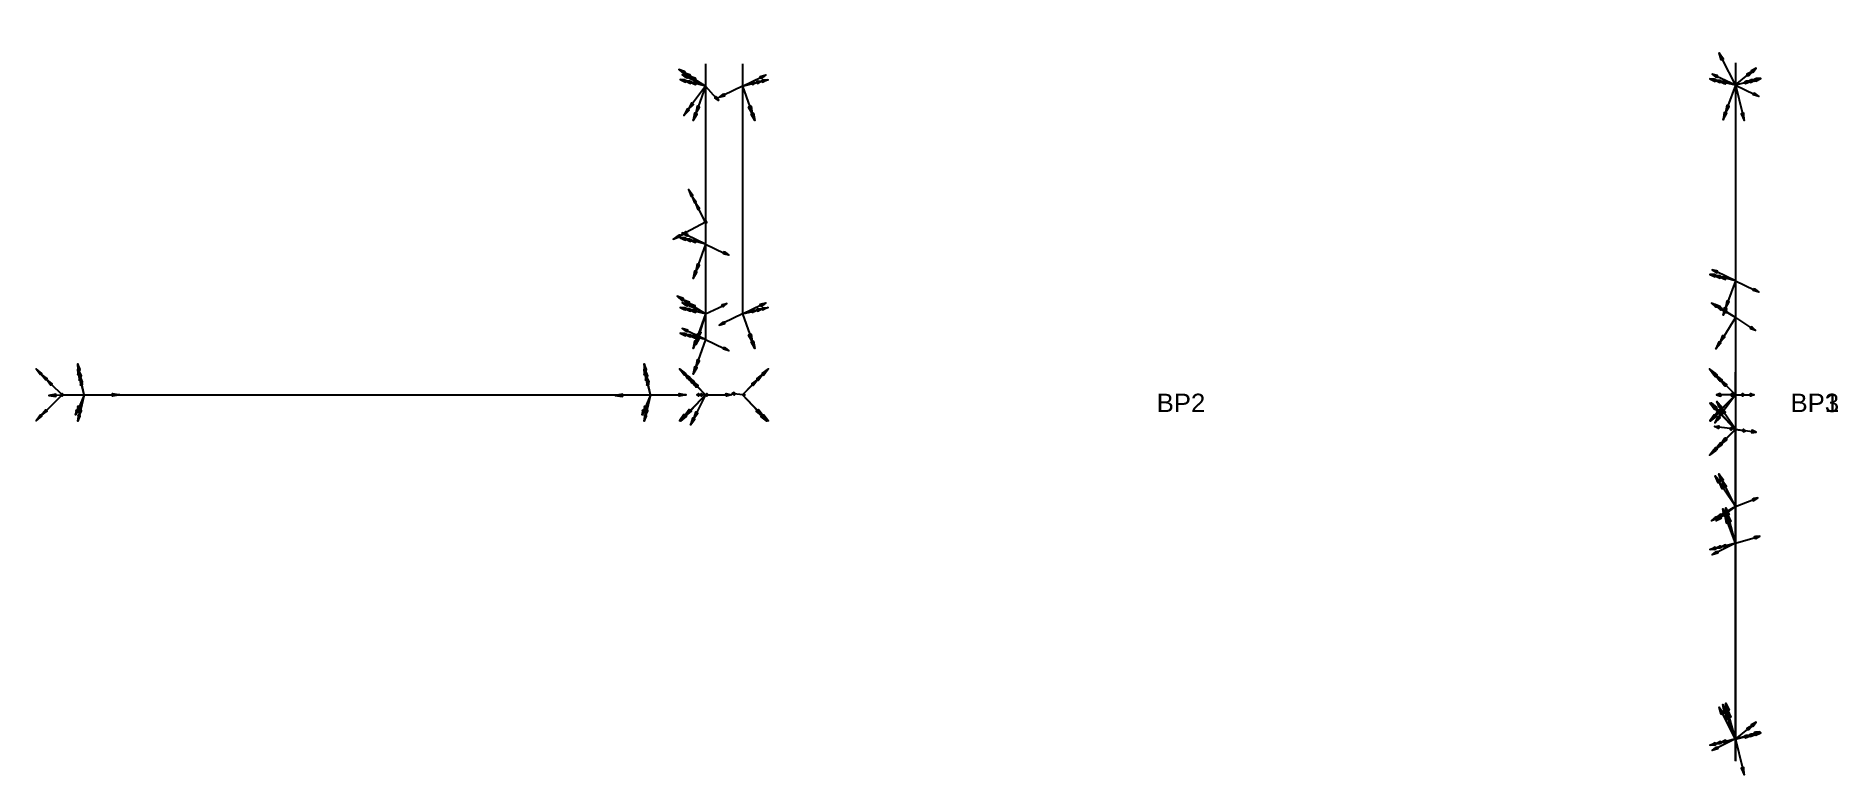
# Model space of a CAD drawing. Header units: millimetres. Extents: x -4565 to 13, y -101 to 103.
# Drawn here: x -477.1 to 12.9, y -98.7 to 102.3 of the extents above; entities that cross this region are included whole.
import ezdxf

# ---------------------------------------------------------------- set-up
doc = ezdxf.new("R2010")
doc.units = ezdxf.units.MM
for name, color, linetype in [('AutoDetect_13_4', 1, 'Continuous'), ('AutoDetect_14_5', 1, 'Continuous'), ('AutoDetect_21_1', 1, 'Continuous'), ('AutoDetect_21_3', 1, 'Continuous'), ('AutoDetect_22_2', 1, 'Continuous'), ('AutoDetect_23_12', 1, 'Continuous'), ('AutoDetect_24_11', 1, 'Continuous'), ('AutoDetect_25_18', 1, 'Continuous'), ('AutoDetect_26_17', 1, 'Continuous'), ('AutoDetect_31_15', 1, 'Continuous'), ('AutoDetect_32_10', 1, 'Continuous'), ('AutoDetect_5_0', 1, 'Continuous'), ('AutoDetect_5_16', 1, 'Continuous'), ('AutoDetect_5_9', 1, 'Continuous'), ('AutoDetect_6_13', 1, 'Continuous'), ('AutoDetect_6_6', 1, 'Continuous'), ('AutoDetect_6_7', 1, 'Continuous'), ('AutoDetect_7_14', 1, 'Continuous'), ('AutoDetect_8_8', 1, 'Continuous'), ('RIPPE_ID_GUID_499E99F3_AA39_41d1_B66C_D6CF131E3237', 1, 'Continuous')]:
    doc.layers.add(name, color=color, linetype=linetype)
doc.styles.get("Standard").update_dxf_attribs({"font": 'arial.ttf'})

msp = doc.modelspace()

# ---------------------------------------------------------------- texts
at = {"layer": 'RIPPE_ID_GUID_499E99F3_AA39_41d1_B66C_D6CF131E3237', "color": 5}
for s, p in [('BP2', (-172.35, 0)), ('BP3', (0, 0, -281.98)), ('BP1', (0, 0))]:
    msp.add_text(s, height=5, dxfattribs=at).set_placement(p)

# ---------------------------------------------------------------- blocks, each defined once
blk = doc.blocks.new('Kontrollpunkt')
at = {"color": 0}
for q in [(0, 6), (8, 0), (0, 0, 4)]:
    blk.add_line((0, 0), q, dxfattribs=at)
for points in [[(0.25, 8, -0.25), (-0.25, 8, -0.25), (-0.25, 8, 0.25), (0, 10, 0), (-0.25, 8, -0.25), (0.25, 8, 0.25), (0, 10, 0), (0.25, 8, -0.25), (0.25, 8, 0.25), (-0.25, 8, 0.25)], [(0.25, 6, -0.25), (-0.25, 6, -0.25), (-0.25, 6, 0.25), (0, 8, 0), (-0.25, 6, -0.25), (0.25, 6, 0.25), (0, 8, 0), (0.25, 6, -0.25), (0.25, 6, 0.25), (-0.25, 6, 0.25)], [(0.25, 0.25, 4), (-0.25, 0.25, 4), (-0.25, -0.25, 4), (0, 0, 6), (-0.25, 0.25, 4), (0.25, -0.25, 4), (0, 0, 6), (0.25, 0.25, 4), (0.25, -0.25, 4), (-0.25, -0.25, 4)], [(0.25, 0.25, 6), (-0.25, 0.25, 6), (-0.25, -0.25, 6), (0, 0, 8), (-0.25, 0.25, 6), (0.25, -0.25, 6), (0, 0, 8), (0.25, 0.25, 6), (0.25, -0.25, 6), (-0.25, -0.25, 6)], [(0.25, 0.25, 8), (-0.25, 0.25, 8), (-0.25, -0.25, 8), (0, 0, 10), (-0.25, 0.25, 8), (0.25, -0.25, 8), (0, 0, 10), (0.25, 0.25, 8), (0.25, -0.25, 8), (-0.25, -0.25, 8)], [(8, 0.25, -0.25), (8, 0.25, 0.25), (8, -0.25, 0.25), (10, 0, 0), (8, 0.25, 0.25), (8, -0.25, -0.25), (10, 0, 0), (8, 0.25, -0.25), (8, -0.25, -0.25), (8, -0.25, 0.25)]]:
    blk.add_polyline3d(points, dxfattribs=at)

# ---------------------------------------------------------------- linework, layer by layer
at = {"layer": 'AutoDetect_13_4', "color": 1}
msp.add_line((-470, 4.7, -100), (-310, 4.7, -100), dxfattribs=at)
at = {"layer": 'AutoDetect_14_5', "color": 1}
msp.add_line((-470, 4.7, -115), (-310, 4.7, -115), dxfattribs=at)
at = {"layer": 'AutoDetect_21_1', "color": 1}
msp.add_line((-295, 4.7, -37.6), (-295, 4.7, -100), dxfattribs=at)
at = {"layer": 'AutoDetect_21_3', "color": 1}
msp.add_line((-295, 4.7, -115), (-295, 4.7, -412.4), dxfattribs=at)
at = {"layer": 'AutoDetect_22_2', "color": 1}
msp.add_line((-285, 4.7, -37.6), (-285, 4.7, -412.4), dxfattribs=at)
at = {"layer": 'AutoDetect_23_12', "color": 1}
msp.add_line((-295, 94.7, -15.6), (-295, 26.7, -15.6), dxfattribs=at)
at = {"layer": 'AutoDetect_24_11', "color": 1}
msp.add_line((-285, 94.7, -15.6), (-285, 26.7, -15.6), dxfattribs=at)
at = {"layer": 'AutoDetect_25_18', "color": 1}
msp.add_line((-295, 94.7, -434.4), (-295, 26.7, -434.4), dxfattribs=at)
at = {"layer": 'AutoDetect_26_17', "color": 1}
msp.add_line((-285, 94.7, -434.4), (-285, 26.7, -434.4), dxfattribs=at)
at = {"layer": 'AutoDetect_31_15', "color": 1}
msp.add_line((-295, 51.7, -100), (-295, 19.7, -100), dxfattribs=at)
at = {"layer": 'AutoDetect_32_10', "color": 1}
msp.add_line((-295, 51.7, -115), (-295, 19.7, -115), dxfattribs=at)
at = {"layer": 'AutoDetect_5_0', "color": 1}
msp.add_line((-15, 4.7, -414.4), (-15, 4.7, -35.6), dxfattribs=at)
at = {"layer": 'AutoDetect_5_0', "color": 1, "extrusion": (-1, 0, 0)}
for centre, start, end in [((-25.7, -414.4, 15), 315, 0), ((-25.7, -35.6, 15), 360, 45)]:
    msp.add_arc(centre, 21, start, end, dxfattribs=at)
at = {"layer": 'AutoDetect_5_16', "color": 1}
msp.add_line((-15, 94.9, -435.4), (-15, 25.7, -435.4), dxfattribs=at)
at = {"layer": 'AutoDetect_5_16', "color": 1, "extrusion": (-1, 0, 0)}
msp.add_arc((-25.7, -414.4, 15), 21, 270, 315, dxfattribs=at)
at = {"layer": 'AutoDetect_5_9', "color": 1}
msp.add_line((-15, 94.9, -14.6), (-15, 25.7, -14.6), dxfattribs=at)
at = {"layer": 'AutoDetect_5_9', "color": 1, "extrusion": (1, 0, 0)}
msp.add_arc((25.7, -35.6, -15), 21, 90, 135, dxfattribs=at)
at = {"layer": 'AutoDetect_6_13', "color": 1}
msp.add_line((-15, -94.9, -435.4), (-15, -25.7, -435.4), dxfattribs=at)
at = {"layer": 'AutoDetect_6_13', "color": 1, "extrusion": (1, 0, 0)}
msp.add_arc((-25.7, -414.4, -15), 21, 270, 315, dxfattribs=at)
at = {"layer": 'AutoDetect_6_6', "color": 1}
msp.add_line((-15, -4.7, -35.6), (-15, -4.7, -414.4), dxfattribs=at)
at = {"layer": 'AutoDetect_6_6', "color": 1, "extrusion": (-1, 0, 0)}
for centre, start, end in [((25.7, -35.6, 15), 135, 180), ((25.7, -414.4, 15), 180, 225)]:
    msp.add_arc(centre, 21, start, end, dxfattribs=at)
at = {"layer": 'AutoDetect_6_7', "color": 1}
msp.add_line((-15, -94.9, -14.6), (-15, -25.7, -14.6), dxfattribs=at)
at = {"layer": 'AutoDetect_6_7', "color": 1, "extrusion": (-1, 0, 0)}
msp.add_arc((25.7, -35.6, 15), 21, 90, 135, dxfattribs=at)
at = {"layer": 'AutoDetect_7_14', "color": 1}
msp.add_line((-15, 95, -8), (-15, -95, -8), dxfattribs=at)
at = {"layer": 'AutoDetect_8_8', "color": 1}
msp.add_line((-15, 95, -442), (-15, -95, -442), dxfattribs=at)

# ---------------------------------------------------------------- block references
at = {"layer": 'AutoDetect_13_4', "color": 1, "extrusion": (-0.173648, 0.83781, 0.517611), "rotation": 340.3388256591038}
for p in [(453.39, -136.69, 32.75), (302.59, -120.51, 6.01)]:
    msp.add_blockref('Kontrollpunkt', p, dxfattribs=at)
at = {"layer": 'AutoDetect_14_5', "color": 1, "extrusion": (-0.173648, 0.696364, -0.696364), "rotation": 199.7021522331678}
for p in [(449.08, -1.18, 163.93), (299.65, -27.13, 137.19)]:
    msp.add_blockref('Kontrollpunkt', p, dxfattribs=at)
at = {"layer": 'AutoDetect_21_1', "color": 2, "extrusion": (-0.578134, 0.578134, 0.575779), "rotation": 270}
msp.add_blockref('Kontrollpunkt', (205.27, -203.78, 115.69), dxfattribs=at)
at = {"layer": 'AutoDetect_21_1', "color": 2, "extrusion": (-0.706851, 0.706851, -0.026903), "rotation": 268.4589592360433}
msp.add_blockref('Kontrollpunkt', (205.27, -31.89, 212.85), dxfattribs=at)
at = {"layer": 'AutoDetect_21_3', "color": 1, "extrusion": (-0.696364, 0.696364, 0.173648), "rotation": 279.8510761165839}
msp.add_blockref('Kontrollpunkt', (205.27, -442.93, 137.09), dxfattribs=at)
at = {"layer": 'AutoDetect_21_3', "color": 1, "extrusion": (-0.703619, 0.703619, 0.099193), "rotation": 275.6648339047455}
msp.add_blockref('Kontrollpunkt', (205.27, -175.26, 195.5), dxfattribs=at)
at = {"layer": 'AutoDetect_21_3', "color": 1, "extrusion": (-0.578134, 0.578134, -0.575779), "rotation": 240.067582641215}
msp.add_blockref('Kontrollpunkt', (205.27, 27.99, 239.48), dxfattribs=at)
at = {"layer": 'AutoDetect_22_2', "color": 1, "extrusion": (0.696364, 0.696364, 0.173648), "rotation": 77.24859307823723}
for p in [(204.85, -42, -208.67), (204.85, -371.72, -266.8)]:
    msp.add_blockref('Kontrollpunkt', p, dxfattribs=at)
at = {"layer": 'AutoDetect_22_2', "color": 1, "extrusion": (0.706862, 0.706862, -0.026302), "rotation": 91.9631676954933}
msp.add_blockref('Kontrollpunkt', (204.85, -42.8, -197.14), dxfattribs=at)
at = {"layer": 'AutoDetect_23_12', "color": 1, "extrusion": (-0.728004, 0.453899, -0.513796), "rotation": 278.5921178585934}
msp.add_blockref('Kontrollpunkt', (80.81, 139.35, 263.04), dxfattribs=at)
at = {"layer": 'AutoDetect_23_12', "color": 1, "extrusion": (-0.772959, 0.48481, -0.409261), "rotation": 236.9650673436661}
msp.add_blockref('Kontrollpunkt', (134.13, 93.85, 247.35), dxfattribs=at)
at = {"layer": 'AutoDetect_24_11', "color": 1, "extrusion": (0.696364, 0.173648, -0.696364), "rotation": 81.86142701890837}
for p in [(155.02, -188.82, -172.2), (94.86, -199.26, -182.96)]:
    msp.add_blockref('Kontrollpunkt', p, dxfattribs=at)
at = {"layer": 'AutoDetect_25_18', "color": 1, "extrusion": (-0.696364, 0.173648, 0.696364), "rotation": 261.8614270189084}
for p in [(-14.69, -526.03, -81.67), (45.47, -515.59, -92.44)]:
    msp.add_blockref('Kontrollpunkt', p, dxfattribs=at)
at = {"layer": 'AutoDetect_26_17', "color": 1, "extrusion": (0.696364, 0.173648, 0.696364), "rotation": 98.13857298109163}
for p in [(155.02, -134.14, -485.56), (94.86, -123.7, -496.33)]:
    msp.add_blockref('Kontrollpunkt', p, dxfattribs=at)
at = {"layer": 'AutoDetect_31_15', "color": 2, "extrusion": (-0.696364, 0.173648, 0.696364), "rotation": 261.8614270189084}
for p in [(27.03, -278.79, 143.73), (52.26, -274.41, 139.21)]:
    msp.add_blockref('Kontrollpunkt', p, dxfattribs=at)
at = {"layer": 'AutoDetect_32_10', "color": 2, "extrusion": (-0.696364, 0.173648, -0.696364), "rotation": 278.1385729810916}
for p in [(27.03, 124.49, 293.45), (52.26, 120.11, 288.93)]:
    msp.add_blockref('Kontrollpunkt', p, dxfattribs=at)
at = {"layer": 'AutoDetect_5_0', "color": 1, "extrusion": (-0.650895, 0.650895, 0.390731), "rotation": 291.3421348077551}
msp.add_blockref('Kontrollpunkt', (7.28, -386.9, -149.1), dxfattribs=at)
at = {"layer": 'AutoDetect_5_0', "color": 1, "extrusion": (-0.704416, 0.704416, 0.087156), "rotation": 274.9810693937002}
msp.add_blockref('Kontrollpunkt', (7.28, -414.04, -22.24), dxfattribs=at)
at = {"layer": 'AutoDetect_5_0', "color": 1, "extrusion": (-0.696364, 0.696364, -0.173648), "rotation": 260.1489238834161}
for p in [(7.28, -366.29, 78.73), (7.28, -42.49, 21.64)]:
    msp.add_blockref('Kontrollpunkt', p, dxfattribs=at)
at = {"layer": 'AutoDetect_5_0', "color": 1, "extrusion": (-0.650895, 0.650895, -0.390731), "rotation": 248.6578651922448}
msp.add_blockref('Kontrollpunkt', (7.28, -27.33, 26.73), dxfattribs=at)
at = {"layer": 'AutoDetect_5_16', "color": 1, "extrusion": (-0.696364, 0.173648, 0.696364), "rotation": 261.8614270189084}
for p in [(-82.63, -337.6, -277.31), (-31.01, -328.63, -286.55)]:
    msp.add_blockref('Kontrollpunkt', p, dxfattribs=at)
at = {"layer": 'AutoDetect_5_16', "color": 1, "extrusion": (-0.650895, 0.390731, 0.650895), "rotation": 268.7304672588111}
msp.add_blockref('Kontrollpunkt', (-14.31, -347.52, -263.59), dxfattribs=at)
at = {"layer": 'AutoDetect_5_9', "color": 1, "extrusion": (-0.696364, 0.173648, -0.696364), "rotation": 278.1385729810916}
for p in [(-82.63, 14.64, 36.05), (-31.01, 5.67, 26.81)]:
    msp.add_blockref('Kontrollpunkt', p, dxfattribs=at)
at = {"layer": 'AutoDetect_5_9', "color": 1, "extrusion": (-0.650895, 0.390731, -0.650895), "rotation": 271.2695327411889}
msp.add_blockref('Kontrollpunkt', (-14.31, 5.9, 29.31), dxfattribs=at)
at = {"layer": 'AutoDetect_6_13', "color": 1, "extrusion": (-0.650895, -0.390731, 0.650895), "rotation": 83.40411446479466}
msp.add_blockref('Kontrollpunkt', (14.31, -347.52, -263.59), dxfattribs=at)
at = {"layer": 'AutoDetect_6_13', "color": 1, "extrusion": (-0.696364, -0.173648, 0.696364), "rotation": 91.4177731969594}
for p in [(31.01, -328.63, -286.55), (82.63, -337.6, -277.31)]:
    msp.add_blockref('Kontrollpunkt', p, dxfattribs=at)
at = {"layer": 'AutoDetect_6_6', "color": 1, "extrusion": (-0.650895, -0.650895, -0.390731), "rotation": 116.9856821999535}
msp.add_blockref('Kontrollpunkt', (-7.28, -27.33, 26.73), dxfattribs=at)
at = {"layer": 'AutoDetect_6_6', "color": 1, "extrusion": (-0.704416, -0.704416, -0.087156), "rotation": 96.48008768721698}
msp.add_blockref('Kontrollpunkt', (-7.28, -34.25, 16.98), dxfattribs=at)
at = {"layer": 'AutoDetect_6_6', "color": 1, "extrusion": (-0.696364, -0.696364, 0.173648), "rotation": 77.24859307823723}
for p in [(-7.28, -76.87, 0.59), (-7.28, -400.68, -56.5)]:
    msp.add_blockref('Kontrollpunkt', p, dxfattribs=at)
at = {"layer": 'AutoDetect_6_6', "color": 1, "extrusion": (-0.650895, -0.650895, 0.390731), "rotation": 63.01431780004646}
msp.add_blockref('Kontrollpunkt', (-7.28, -386.9, -149.1), dxfattribs=at)
at = {"layer": 'AutoDetect_6_7', "color": 1, "extrusion": (-0.650895, -0.390731, -0.650895), "rotation": 86.34572295680387}
msp.add_blockref('Kontrollpunkt', (14.31, 5.9, 29.31), dxfattribs=at)
at = {"layer": 'AutoDetect_6_7', "color": 1, "extrusion": (-0.696364, -0.173648, -0.696364), "rotation": 81.2348063681018}
for p in [(31.01, 5.67, 26.81), (82.63, 14.64, 36.05)]:
    msp.add_blockref('Kontrollpunkt', p, dxfattribs=at)
at = {"layer": 'AutoDetect_7_14', "color": 1, "extrusion": (0.696364, 0.173648, 0.696364), "rotation": 180}
for p in [(89.98, -10.6, -0.56), (-82.73, 19.39, -31.47)]:
    msp.add_blockref('Kontrollpunkt', p, dxfattribs=at)
at = {"layer": 'AutoDetect_8_8', "color": 1, "extrusion": (0.696364, 0.173648, -0.696364), "rotation": 341.9218654017965}
for p in [(89.98, -312.36, 312.8), (-82.73, -342.35, 281.89)]:
    msp.add_blockref('Kontrollpunkt', p, dxfattribs=at)
at = {"layer": 'RIPPE_ID_GUID_499E99F3_AA39_41d1_B66C_D6CF131E3237', "color": 2, "extrusion": (-0.467784, 0.883843, 0), "rotation": 270}
for p in [(236.55, -100, 183.69), (236.55, -115, 183.69)]:
    msp.add_blockref('Kontrollpunkt', p, dxfattribs=at)
at = {"layer": 'RIPPE_ID_GUID_499E99F3_AA39_41d1_B66C_D6CF131E3237', "color": 2, "extrusion": (-0.707107, 0.707107, 0), "rotation": 270}
for p in [(329.02, -100, 335.66), (329.02, -115, 335.66)]:
    msp.add_blockref('Kontrollpunkt', p, dxfattribs=at)

msp.set_redraw_order([(e.dxf.handle, doc.entitydb.next_handle()) for e in msp.query("TEXT MTEXT ATTDEF DIMENSION ARC_DIMENSION")])  # texts and dimensions are drawn at this point

doc.saveas('drawing.dxf')
